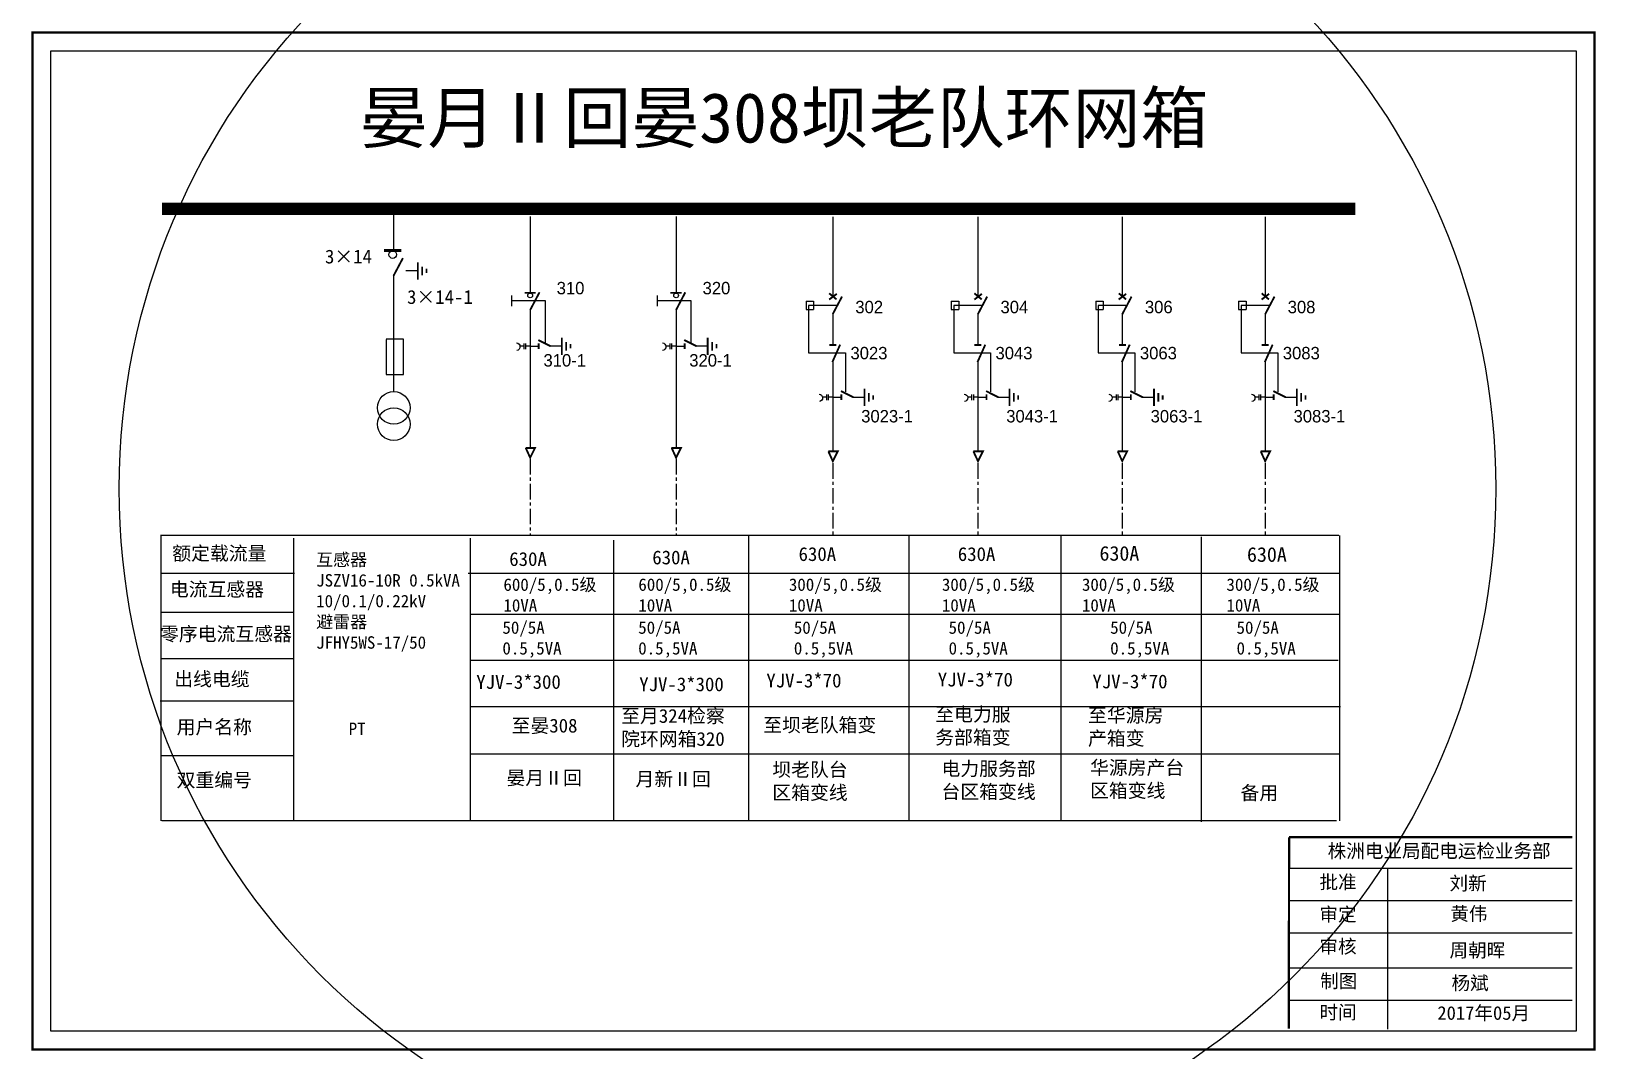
# Model space of a CAD drawing. Extents: x 4599 to 5021, y 3100 to 3397.
# Drawn here: x 4604.9 to 4730.6, y 3296.4 to 3378.3 of the extents above; entities that cross this region are included whole.
import ezdxf

# ---------------------------------------------------------------- set-up
doc = ezdxf.new("R2010")
doc.units = 0
doc.linetypes.add('ACAD_ISO02W100', pattern=[15, 12, -3])
doc.linetypes.add('CENTER', pattern=[2, 1.25, -0.25, 0.25, -0.25])
doc.layers.get('0').update_dxf_attribs({"linetype": 'CONTINUOUS'})
doc.layers.add('2', color=7, linetype='CONTINUOUS')
doc.styles.add('hztxt_txtstyle_0.00_0_0', font='simkai.ttf')
doc.styles.add('hztxt_txtstyle_1.80_0_0', font='', dxfattribs={"height": 1.8, "bigfont": 'hztxt.shx'})
doc.styles.add('hztxt_txtstyle_2.70_0_0', font='simkai.ttf', dxfattribs={"height": 2.7})
doc.styles.add('字体', font='', dxfattribs={"height": 2.5})
doc.styles.get('hztxt_txtstyle_1.80_0_0').set_extended_font_data('hztxt')
doc.styles.get('字体').set_extended_font_data('楷体_GB2312')

msp = doc.modelspace()

# ---------------------------------------------------------------- texts
at = {"linetype": 'Continuous', "style": 'hztxt_txtstyle_2.70_0_0'}
for s, p in [('3×14', (4628.48, 3359.65)), ('3×14-1', (4635.07, 3356.4))]:
    msp.add_text(s, height=1.109, dxfattribs=at).set_placement(p)
at = {"style": 'hztxt_txtstyle_1.80_0_0'}
for s, p in [('310', (4647.09, 3357.17)), ('320', (4658.81, 3357.17)), ('302', (4671.08, 3355.65)), ('304', (4682.74, 3355.65)), ('306', (4694.34, 3355.65)), ('308', (4705.81, 3355.65)), ('3023', (4670.69, 3351.95)), ('3043', (4682.34, 3351.95)), ('3063', (4693.94, 3351.95)), ('3083', (4705.42, 3351.95)), ('310-1', (4646.03, 3351.37)), ('320-1', (4657.74, 3351.37)), ('3023-1', (4671.55, 3346.88)), ('3043-1', (4683.2, 3346.88)), ('3063-1', (4694.8, 3346.88)), ('3083-1', (4706.28, 3346.88))]:
    msp.add_text(s, height=0.998, dxfattribs=at).set_placement(p)
at = {"color": 7, "linetype": 'Continuous', "attachment_point": 1, "style": '字体'}
for s, insert, char_height, width in [('{\\fSimSun|b0|i0|c134|p2;\\C0;晏月Ⅱ回晏308坝老队环网箱}', (4631.26, 3373.36), 4, 92.6743), ('株洲电业局配电运检业务部', (4709.02, 3313.01), 1.0944, 29.9201), ('{\\fKaiTi_GB2312|b0|i0|c134|p49;批准}', (4708.36, 3310.51), 1.0944, 8.5588), ('{\\fSimSun|b0|i0|c134|p2;刘新}', (4718.81, 3310.41), 1.0944, 8.5588), ('\\f\uffbfﾬￌﾣﾤ_GB2312|b0|i0|c134|p49;审定', (4708.36, 3307.91), 1.0944, 8.5588), ('黄伟', (4718.87, 3307.97), 1.094, 8.5588), ('\\f\uffbfﾬￌﾣﾤ_GB2312|b0|i0|c134|p49;审核', (4708.36, 3305.34), 1.0944, 8.5588), ('周朝晖', (4718.81, 3305.03), 1.094, 8.5588), ('\\f\uffbfﾬￌﾣﾤ_GB2312|b0|i0|c134|p49;制图', (4708.42, 3302.56), 1.0944, 8.5588), ('{\\fSimSun|b0|i0|c134|p2;杨斌}', (4718.97, 3302.4), 1.0944, 8.5588), ('\\f\uffbfﾬￌﾣﾤ_GB2312|b0|i0|c134|p49;时间', (4708.36, 3300.05), 1.0944, 8.5588), ('2017{\\fSimSun|b0|i0|c134|p2;年}05{\\fSimSun|b0|i0|c134|p2;月}', (4717.83, 3299.99), 1.0944, 16.0081)]:
    msp.add_mtext(s, dxfattribs=dict(at, insert=insert, char_height=char_height, width=width))
at = {"linetype": 'Continuous', "attachment_point": 1}
for s, insert, char_height, width, style in [('{\\fSimSun|b0|i0|c134|p2;额定载流量}', (4616.21, 3336.92), 1.1094, 17.8852, 'hztxt_txtstyle_2.70_0_0'), ('\\A1;{\\fSimSun|b0|i0|c134|p2;互感器\\PJSZV16-10R 0.5kVA\\P10/0.1/0.22kV\\P避雷器\\PJFHY5WS-17/50}', (4627.77, 3336.36), 0.9985, 18.4113, 'hztxt_txtstyle_2.70_0_0'), ('{\\fSimSun|b0|i0|c134|p2;630A}', (4643.28, 3336.46), 1.1094, 17.8852, 'hztxt_txtstyle_2.70_0_0'), ('{\\fSimSun|b0|i0|c134|p2;630A}', (4654.77, 3336.59), 1.1094, 17.8852, 'hztxt_txtstyle_2.70_0_0'), ('{\\fSimSun|b0|i0|c134|p2;630A}', (4666.52, 3336.86), 1.1094, 17.8852, 'hztxt_txtstyle_2.70_0_0'), ('{\\fSimSun|b0|i0|c134|p2;630A}', (4679.31, 3336.86), 1.1094, 17.8852, 'hztxt_txtstyle_2.70_0_0'), ('{\\fSimSun|b0|i0|c134|p2;630A}', (4690.69, 3336.95), 1.1757, 9.454, 'hztxt_txtstyle_0.00_0_0'), ('{\\fSimSun|b0|i0|c134|p2;630A}', (4702.54, 3336.86), 1.1757, 9.454, 'hztxt_txtstyle_0.00_0_0'), ('{\\fSimSun|b0|i0|c134|p2;电流互感器}', (4616.02, 3334.03), 1.1094, 17.8852, 'hztxt_txtstyle_2.70_0_0'), ('\\A1;{\\fSimSun|b0|i0|c134|p2;600/5,0.5级\\P10VA}', (4642.81, 3334.35), 0.9985, 18.4113, 'hztxt_txtstyle_2.70_0_0'), ('\\A1;{\\fSimSun|b0|i0|c134|p2;600/5,0.5级\\P10VA}', (4653.65, 3334.35), 0.9985, 18.4113, 'hztxt_txtstyle_2.70_0_0'), ('\\A1;{\\fSimSun|b0|i0|c134|p2;300/5,0.5级\\P10VA}', (4665.74, 3334.35), 0.9985, 18.4113, 'hztxt_txtstyle_2.70_0_0'), ('\\A1;{\\fSimSun|b0|i0|c134|p2;300/5,0.5级\\P10VA}', (4678.03, 3334.35), 0.9985, 18.4113, 'hztxt_txtstyle_2.70_0_0'), ('\\A1;{\\fSimSun|b0|i0|c134|p2;300/5,0.5级\\P10VA}', (4689.28, 3334.35), 0.9985, 18.4113, 'hztxt_txtstyle_2.70_0_0'), ('\\A1;{\\fSimSun|b0|i0|c134|p2;300/5,0.5级\\P10VA}', (4700.89, 3334.35), 0.9985, 18.4113, 'hztxt_txtstyle_2.70_0_0'), ('{\\fSimSun|b0|i0|c134|p2;零序电流互感器}', (4615.23, 3330.45), 1.1094, 17.8852, 'hztxt_txtstyle_2.70_0_0'), ('{\\fSimSun|b0|i0|c134|p2;50/5A\\P0.5,5VA}', (4642.73, 3330.9), 0.9985, 17.8852, 'hztxt_txtstyle_2.70_0_0'), ('{\\fSimSun|b0|i0|c134|p2;50/5A\\P0.5,5VA}', (4653.64, 3330.9), 0.9985, 17.8852, 'hztxt_txtstyle_2.70_0_0'), ('{\\fSimSun|b0|i0|c134|p2;50/5A\\P0.5,5VA}', (4666.14, 3330.9), 0.9985, 17.8852, 'hztxt_txtstyle_2.70_0_0'), ('{\\fSimSun|b0|i0|c134|p2;50/5A\\P0.5,5VA}', (4678.57, 3330.9), 0.9985, 17.8852, 'hztxt_txtstyle_2.70_0_0'), ('{\\fSimSun|b0|i0|c134|p2;50/5A\\P0.5,5VA}', (4691.55, 3330.9), 0.9985, 17.8852, 'hztxt_txtstyle_2.70_0_0'), ('{\\fSimSun|b0|i0|c134|p2;50/5A\\P0.5,5VA}', (4701.7, 3330.9), 0.9985, 17.8852, 'hztxt_txtstyle_2.70_0_0'), ('{\\fSimSun|b0|i0|c134|p2;出线电缆}', (4616.37, 3326.82), 1.1094, 17.8852, 'hztxt_txtstyle_2.70_0_0'), ('{\\fSimSun|b0|i0|c134|p2;YJV-3*300 }', (4640.63, 3326.59), 1.1094, 17.8852, 'hztxt_txtstyle_2.70_0_0'), ('{\\fSimSun|b0|i0|c134|p2;YJV-3*300 }', (4653.72, 3326.4), 1.1094, 17.8852, 'hztxt_txtstyle_2.70_0_0'), ('{\\fSimSun|b0|i0|c134|p2;YJV-3*70 }', (4663.93, 3326.7), 1.1094, 17.8852, 'hztxt_txtstyle_2.70_0_0'), ('{\\fSimSun|b0|i0|c134|p2;YJV-3*70 }', (4677.7, 3326.78), 1.1094, 17.8852, 'hztxt_txtstyle_2.70_0_0'), ('{\\fSimSun|b0|i0|c134|p2;YJV-3*70 }', (4690.12, 3326.63), 1.1094, 17.8852, 'hztxt_txtstyle_2.70_0_0'), ('{\\fSimSun|b0|i0|c134|p2;至月324检察院环网箱320}', (4652.27, 3323.86), 1.1094, 8.5943, 'hztxt_txtstyle_2.70_0_0'), ('{\\fSimSun|b0|i0|c134|p2;至电力服务部箱变}', (4677.5, 3323.99), 1.1094, 6.9241, 'hztxt_txtstyle_2.70_0_0'), ('{\\fSimSun|b0|i0|c134|p2;至华源房产箱变}', (4689.77, 3323.91), 1.1094, 6.9994, 'hztxt_txtstyle_2.70_0_0'), ('{\\fSimSun|b0|i0|c134|p2;用户名称}', (4616.56, 3322.97), 1.1094, 17.8852, 'hztxt_txtstyle_2.70_0_0'), ('{\\fSimSun|b0|i0|c134|p2;PT}', (4630.38, 3322.77), 1.0024, 7.7986, 'hztxt_txtstyle_0.00_0_0'), ('{\\fSimSun|b0|i0|c134|p2;至晏308}', (4643.47, 3323.08), 1.1094, 9.6036, 'hztxt_txtstyle_2.70_0_0'), ('{\\fSimSun|b0|i0|c134|p2;至坝老队箱变}', (4663.68, 3323.13), 1.1094, 13.6226, 'hztxt_txtstyle_2.70_0_0'), ('{\\fSimSun|b0|i0|c134|p2;双重编号}', (4616.56, 3318.71), 1.1094, 17.8852, 'hztxt_txtstyle_2.70_0_0'), ('{\\fSimSun|b0|i0|c134|p2;晏月Ⅱ回}', (4643.06, 3318.89), 1.1094, 17.8852, 'hztxt_txtstyle_2.70_0_0'), ('{\\fSimSun|b0|i0|c134|p2;月新Ⅱ回}', (4653.42, 3318.79), 1.1094, 17.8852, 'hztxt_txtstyle_2.70_0_0'), ('{\\fSimSun|b0|i0|c134|p2;坝老队台区箱变线}', (4664.41, 3319.55), 1.1094, 7.4257, 'hztxt_txtstyle_2.70_0_0'), ('{\\fSimSun|b0|i0|c134|p2;电力服务部台区箱变线}', (4678, 3319.62), 1.1094, 7.9998, 'hztxt_txtstyle_2.70_0_0'), ('{\\fSimSun|b0|i0|c134|p2;华源房产台区箱变线}', (4689.93, 3319.71), 1.1094, 7.5773, 'hztxt_txtstyle_2.70_0_0'), ('{\\fSimSun|b0|i0|c134|p2;备用}', (4702.02, 3317.68), 1.1094, 17.8852, 'hztxt_txtstyle_2.70_0_0')]:
    msp.add_mtext(s, dxfattribs=dict(at, insert=insert, char_height=char_height, width=width, style=style))

# ---------------------------------------------------------------- blocks, each defined once
blk = doc.blocks.new('JD')
for points in [[(-2, 0.2), (-2, -0.2), (2, 0.2), (2, -0.2)], [(1, -1.2), (1, -0.8), (-1, -1.2), (-1, -0.8)], [(-0.5, -1.8), (-0.5, -2.2), (0.5, -1.8), (0.5, -2.2)]]:
    blk.add_trace(points)

# ---------------------------------------------------------------- linework, layer by layer
for p, q in [((4633.97, 3364.03), (4633.97, 3360.74)), ((4644.96, 3363.42), (4644.96, 3357.31)), ((4656.68, 3363.42), (4656.68, 3357.31)), ((4669.26, 3363.39), (4669.26, 3356.97)), ((4680.92, 3363.39), (4680.92, 3356.97)), ((4692.52, 3363.39), (4692.52, 3356.97)), ((4704, 3363.39), (4704, 3356.97)), ((4634.97, 3359.07), (4635.91, 3359.07)), ((4633.99, 3358.7), (4633.99, 3349.38)), ((4667.13, 3356.63), (4667.73, 3356.63)), ((4667.13, 3356.63), (4667.13, 3355.96)), ((4667.73, 3356.63), (4667.73, 3355.96)), ((4678.79, 3356.63), (4679.39, 3356.63)), ((4678.79, 3356.63), (4678.79, 3355.96)), ((4679.39, 3356.63), (4679.39, 3355.96)), ((4690.39, 3356.63), (4690.99, 3356.63)), ((4690.39, 3356.63), (4690.39, 3355.96)), ((4690.99, 3356.63), (4690.99, 3355.96)), ((4701.87, 3356.63), (4702.47, 3356.63)), ((4701.87, 3356.63), (4701.87, 3355.96)), ((4702.47, 3356.63), (4702.47, 3355.96)), ((4644.96, 3355.95), (4644.96, 3344.85)), ((4656.68, 3355.95), (4656.68, 3344.85)), ((4667.13, 3355.96), (4667.73, 3355.96)), ((4669.26, 3355.61), (4669.26, 3353.14)), ((4678.79, 3355.96), (4679.39, 3355.96)), ((4680.92, 3355.61), (4680.92, 3353.14)), ((4690.39, 3355.96), (4690.99, 3355.96)), ((4692.52, 3355.61), (4692.52, 3353.14)), ((4701.87, 3355.96), (4702.47, 3355.96)), ((4704, 3355.61), (4704, 3353.14)), ((4644.96, 3353), (4645.65, 3353)), ((4646.55, 3353.02), (4647.49, 3353.02)), ((4656.68, 3353), (4657.37, 3353)), ((4658.27, 3353.02), (4659.21, 3353.02)), ((4669.26, 3351.9), (4669.26, 3344.59)), ((4680.92, 3351.9), (4680.92, 3344.59)), ((4692.52, 3351.9), (4692.52, 3344.59)), ((4704, 3351.9), (4704, 3344.59)), ((4669.26, 3348.9), (4669.96, 3348.9)), ((4670.86, 3348.92), (4671.8, 3348.92)), ((4680.92, 3348.9), (4681.61, 3348.9)), ((4682.52, 3348.92), (4683.46, 3348.92)), ((4692.52, 3348.9), (4693.21, 3348.9)), ((4694.11, 3348.92), (4695.05, 3348.92)), ((4704, 3348.9), (4704.69, 3348.9)), ((4705.59, 3348.92), (4706.53, 3348.92)), ((4626.03, 3334.75), (4615.33, 3334.75)), ((4625.99, 3331.6), (4615.29, 3331.6)), ((4625.99, 3327.89), (4615.29, 3327.89)), ((4625.95, 3324.49), (4615.25, 3324.49)), ((4625.99, 3320.09), (4615.29, 3320.09))]:
    msp.add_line(p, q)
at = {"linetype": 'ACAD_ISO02W100'}
for p, q in [((4669.56, 3356.28), (4667.32, 3356.28)), ((4667.32, 3356.28), (4667.32, 3352.47)), ((4681.22, 3356.28), (4678.98, 3356.28)), ((4678.98, 3356.28), (4678.98, 3352.47)), ((4692.82, 3356.28), (4690.58, 3356.28)), ((4690.58, 3356.28), (4690.58, 3352.47)), ((4704.3, 3356.28), (4702.06, 3356.28)), ((4702.06, 3356.28), (4702.06, 3352.47)), ((4667.32, 3352.47), (4670.28, 3352.47)), ((4670.28, 3352.47), (4670.28, 3349.33)), ((4678.98, 3352.47), (4681.94, 3352.47)), ((4681.94, 3352.47), (4681.94, 3349.33)), ((4690.58, 3352.47), (4693.53, 3352.47)), ((4693.53, 3352.47), (4693.53, 3349.33)), ((4702.06, 3352.47), (4705.01, 3352.47)), ((4705.01, 3352.47), (4705.01, 3349.33))]:
    msp.add_line(p, q, dxfattribs=at)
at = {"linetype": 'CENTER'}
for p, q in [((4644.96, 3343.95), (4644.96, 3337.82)), ((4656.68, 3343.95), (4656.68, 3337.82)), ((4669.27, 3343.61), (4669.27, 3337.85)), ((4680.93, 3343.61), (4680.93, 3337.85)), ((4692.52, 3343.61), (4692.52, 3337.85)), ((4704, 3343.61), (4704, 3337.85))]:
    msp.add_line(p, q, dxfattribs=at)
at = {"linetype": 'Continuous'}
for p, q in [((4615.27, 3337.83), (4709.93, 3337.83)), ((4615.31, 3314.89), (4615.31, 3337.83)), ((4662.49, 3337.79), (4662.49, 3314.89)), ((4675.38, 3337.79), (4675.38, 3314.89)), ((4687.58, 3337.77), (4687.58, 3314.88)), ((4698.85, 3337.69), (4698.85, 3314.8)), ((4709.98, 3337.81), (4709.98, 3314.87)), ((4625.94, 3337.58), (4625.94, 3314.89)), ((4640.14, 3337.58), (4640.14, 3314.89)), ((4651.66, 3337.43), (4651.66, 3314.9)), ((4639.97, 3334.76), (4709.96, 3334.76)), ((4640.14, 3331.47), (4709.98, 3331.47)), ((4640.14, 3327.79), (4709.87, 3327.79)), ((4640.14, 3324.06), (4710.06, 3324.06)), ((4640.14, 3320.26), (4709.96, 3320.26)), ((4709.72, 3314.89), (4615.38, 3314.89))]:
    msp.add_line(p, q, dxfattribs=at)
at = {"color": 7, "linetype": 'Continuous'}
for p, q in [((4705.92, 3311.08), (4728.67, 3311.08)), ((4713.82, 3311.08), (4713.82, 3298.14)), ((4705.92, 3308.48), (4728.67, 3308.48)), ((4705.92, 3305.89), (4728.67, 3305.89)), ((4705.92, 3303.06), (4728.67, 3303.06)), ((4705.92, 3300.47), (4728.67, 3300.47))]:
    msp.add_line(p, q, dxfattribs=at)
at = {"color": 7, "linetype": 'Continuous', "const_width": 0.182}
msp.add_lwpolyline([(4604.98, 3378.21), (4730.46, 3378.21), (4730.46, 3296.5), (4604.98, 3296.5)], close=True, dxfattribs=at)
at = {"color": 7, "linetype": 'Continuous'}
msp.add_lwpolyline([(4606.45, 3376.73), (4728.98, 3376.73), (4728.98, 3297.98), (4606.45, 3297.98)], close=True, dxfattribs=at)
for points, const_width in [([(4615.38, 3364.03), (4711.23, 3364.03)], 0.998), ([(4633.22, 3360.69), (4634.62, 3360.69)], 0.238), ([(4633.99, 3358.67), (4634.74, 3360.08)], 0.15), ([(4644.52, 3357.29), (4645.4, 3357.29)], 0.15), ([(4644.96, 3355.91), (4645.71, 3357.33)], 0.15), ([(4656.23, 3357.29), (4657.12, 3357.29)], 0.15), ([(4656.68, 3355.91), (4657.42, 3357.33)], 0.15), ([(4668.98, 3356.75), (4669.59, 3357.21)], 0.15), ([(4668.98, 3357.25), (4669.57, 3356.76)], 0.15), ([(4669.26, 3355.57), (4670.01, 3356.99)], 0.15), ([(4680.64, 3356.75), (4681.25, 3357.21)], 0.15), ([(4680.64, 3357.25), (4681.23, 3356.76)], 0.15), ([(4680.92, 3355.57), (4681.67, 3356.99)], 0.15), ([(4692.23, 3356.75), (4692.84, 3357.21)], 0.15), ([(4692.24, 3357.25), (4692.83, 3356.76)], 0.15), ([(4692.52, 3355.57), (4693.27, 3356.99)], 0.15), ([(4703.72, 3357.25), (4704.3, 3356.76)], 0.15), ([(4703.71, 3356.75), (4704.32, 3357.21)], 0.15), ([(4704, 3355.57), (4704.75, 3356.99)], 0.15), ([(4645.61, 3353.5), (4646.61, 3353)], 0.15), ([(4645.65, 3353.23), (4645.65, 3352.77)], 0.15), ([(4657.33, 3353.5), (4658.33, 3353)], 0.15), ([(4657.37, 3353.23), (4657.37, 3352.77)], 0.15), ([(4669, 3353.1), (4669.55, 3353.1)], 0.15), ([(4669.23, 3351.72), (4669.86, 3353.13)], 0.15), ([(4680.65, 3353.1), (4681.21, 3353.1)], 0.15), ([(4680.89, 3351.72), (4681.52, 3353.13)], 0.15), ([(4692.25, 3353.1), (4692.81, 3353.1)], 0.15), ([(4692.49, 3351.72), (4693.12, 3353.13)], 0.15), ([(4703.73, 3353.1), (4704.28, 3353.1)], 0.15), ([(4703.97, 3351.72), (4704.6, 3353.13)], 0.15), ([(4669.92, 3349.4), (4670.92, 3348.9)], 0.15), ([(4669.96, 3349.13), (4669.96, 3348.67)], 0.15), ([(4681.58, 3349.4), (4682.57, 3348.9)], 0.15), ([(4681.61, 3349.13), (4681.61, 3348.67)], 0.15), ([(4693.17, 3349.4), (4694.17, 3348.9)], 0.15), ([(4693.21, 3349.13), (4693.21, 3348.67)], 0.15), ([(4704.65, 3349.4), (4705.65, 3348.9)], 0.15), ([(4704.69, 3349.13), (4704.69, 3348.67)], 0.15), ([(4644.59, 3344.83), (4645.35, 3344.83), (4644.96, 3344.05), (4644.6, 3344.84)], 0.15), ([(4656.31, 3344.83), (4657.07, 3344.83), (4656.68, 3344.05), (4656.32, 3344.84)], 0.15), ([(4668.9, 3344.55), (4669.66, 3344.55), (4669.27, 3343.77), (4668.91, 3344.56)], 0.15), ([(4680.55, 3344.55), (4681.32, 3344.55), (4680.93, 3343.77), (4680.56, 3344.56)], 0.15), ([(4692.15, 3344.55), (4692.91, 3344.55), (4692.52, 3343.77), (4692.16, 3344.56)], 0.15), ([(4703.63, 3344.55), (4704.39, 3344.55), (4704, 3343.77), (4703.64, 3344.56)], 0.15)]:
    msp.add_lwpolyline(points, dxfattribs=dict(const_width=const_width))
for points in [[(4643.45, 3357.07), (4643.45, 3356.23)], [(4655.17, 3357.07), (4655.17, 3356.23)], [(4633.4, 3353.54), (4633.4, 3350.74), (4634.78, 3350.74), (4634.78, 3353.57), (4633.4, 3353.57)], [(4644.45, 3353.01), (4644.14, 3353.01)], [(4644.45, 3353.22), (4644.45, 3352.77)], [(4644.59, 3353.22), (4644.59, 3352.77)], [(4644.96, 3353.01), (4644.59, 3353.01)], [(4656.17, 3353.01), (4655.86, 3353.01)], [(4656.17, 3353.22), (4656.17, 3352.77)], [(4656.31, 3353.22), (4656.31, 3352.77)], [(4656.67, 3353.01), (4656.31, 3353.01)], [(4668.76, 3349.12), (4668.76, 3348.66)], [(4668.9, 3349.12), (4668.9, 3348.66)], [(4680.42, 3349.12), (4680.42, 3348.66)], [(4680.56, 3349.12), (4680.56, 3348.66)], [(4692.02, 3349.12), (4692.02, 3348.66)], [(4692.16, 3349.12), (4692.16, 3348.66)], [(4703.49, 3349.12), (4703.49, 3348.66)], [(4703.63, 3349.12), (4703.63, 3348.66)], [(4668.76, 3348.91), (4668.45, 3348.91)], [(4669.26, 3348.91), (4668.9, 3348.91)], [(4680.42, 3348.91), (4680.1, 3348.91)], [(4680.92, 3348.91), (4680.56, 3348.91)], [(4692.02, 3348.91), (4691.7, 3348.91)], [(4692.52, 3348.91), (4692.16, 3348.91)], [(4703.49, 3348.91), (4703.18, 3348.91)], [(4704, 3348.91), (4703.63, 3348.91)]]:
    msp.add_lwpolyline(points)
at = {"linetype": 'ACAD_ISO02W100'}
for points in [[(4646.19, 3353.24), (4646.19, 3356.65), (4643.45, 3356.65)], [(4657.9, 3353.24), (4657.9, 3356.65), (4655.17, 3356.65)]]:
    msp.add_lwpolyline(points, dxfattribs=at)
for points in [[(4643.87, 3353.27, -0.877934), (4643.88, 3352.66)], [(4655.59, 3353.27, -0.877934), (4655.6, 3352.66)], [(4668.18, 3349.16, -0.877934), (4668.19, 3348.56)], [(4679.83, 3349.16, -0.877934), (4679.85, 3348.56)], [(4691.43, 3349.16, -0.877934), (4691.44, 3348.56)], [(4702.91, 3349.16, -0.877934), (4702.92, 3348.56)]]:
    msp.add_lwpolyline(points, format="xyb")
at = {"color": 7, "linetype": 'Continuous', "const_width": 0.182}
for points in [[(4705.92, 3313.56), (4705.9, 3298.19)], [(4705.92, 3313.56), (4728.67, 3313.56)]]:
    msp.add_lwpolyline(points, dxfattribs=at)
at = {"color": 1}
msp.add_circle((4667.24, 3341.56), 55.29, dxfattribs=at)
for centre, radius in [((4633.92, 3360.36), 0.305), ((4644.96, 3357.08), 0.192), ((4656.68, 3357.08), 0.192)]:
    msp.add_circle(centre, radius)
at = {"layer": '2', "color": 3}
for centre in [(4634, 3348.05), (4634, 3346.74)]:
    msp.add_circle(centre, 1.31, dxfattribs=at)

# ---------------------------------------------------------------- block references
at = {"xscale": 0.3494655254594363, "yscale": 0.3494655254594363, "zscale": 0.3494655254595134, "rotation": 90}
for p in [(4635.93, 3359.05), (4647.51, 3353), (4659.22, 3353), (4671.81, 3348.89), (4683.47, 3348.89), (4695.07, 3348.89), (4706.54, 3348.89)]:
    msp.add_blockref('JD', p, dxfattribs=at)

msp.set_redraw_order([(e.dxf.handle, doc.entitydb.next_handle()) for e in msp.query("TEXT MTEXT ATTDEF DIMENSION ARC_DIMENSION")])  # texts and dimensions are drawn at this point

doc.saveas('drawing.dxf')
